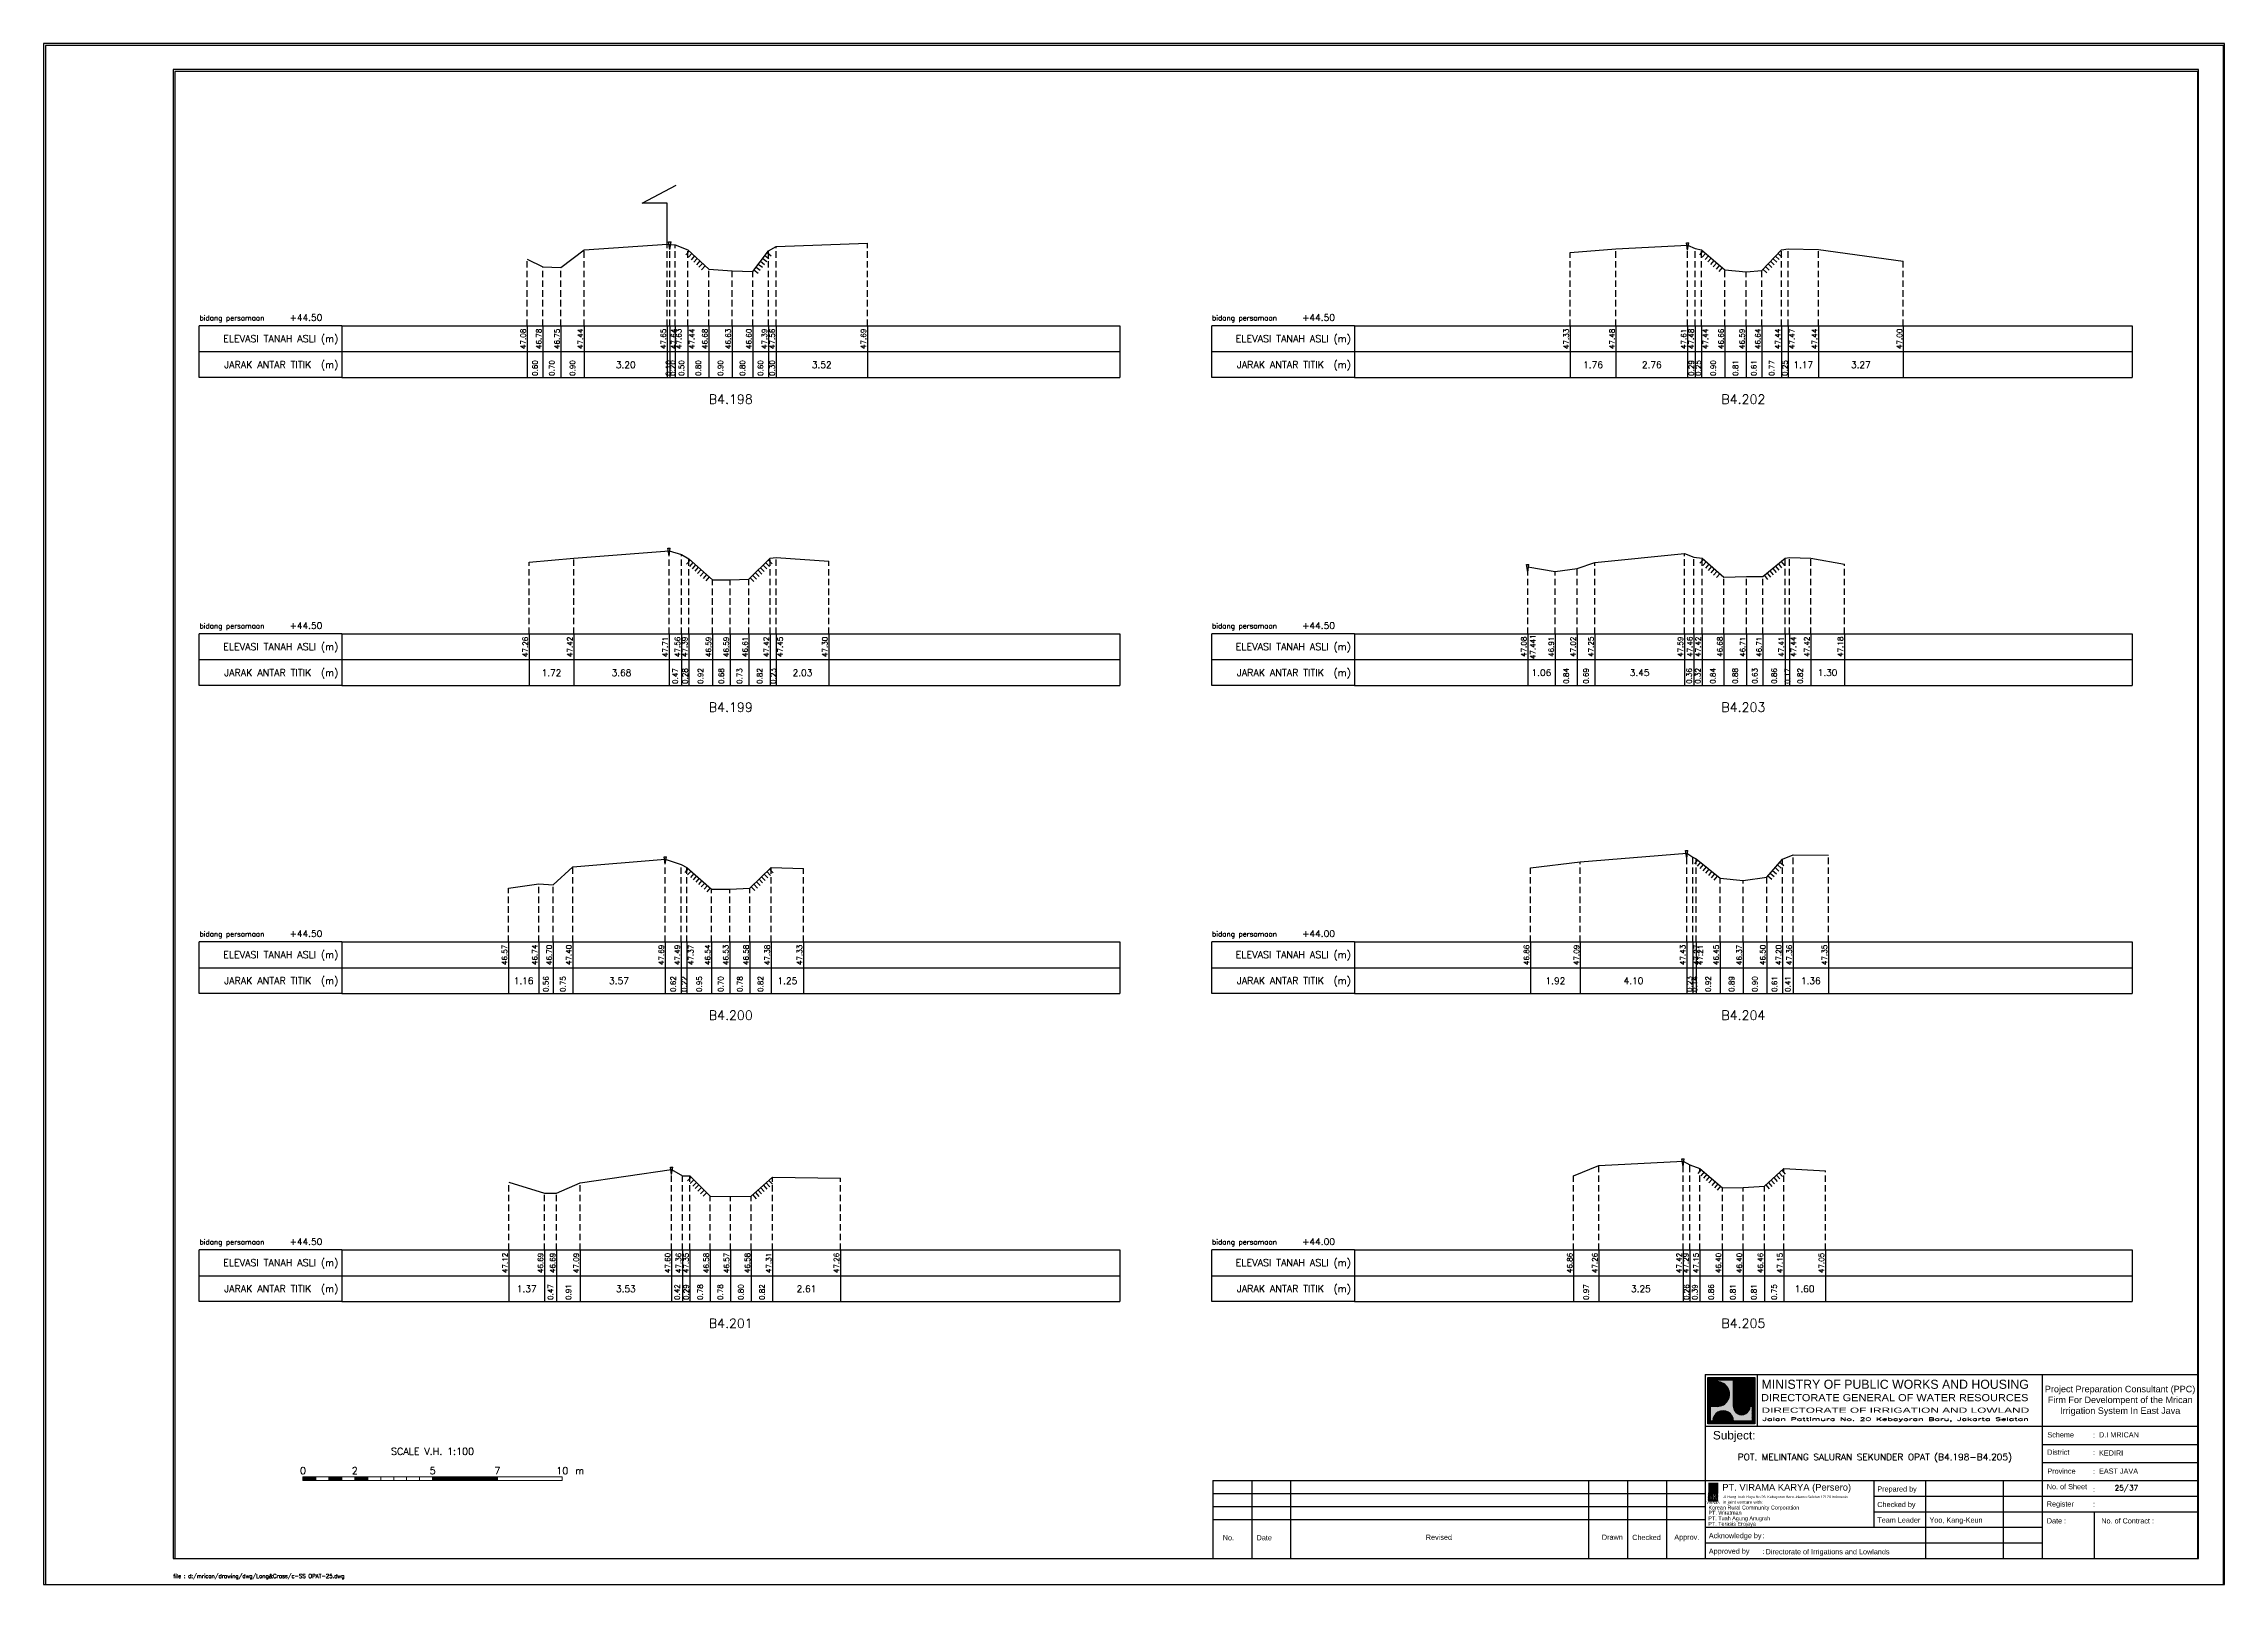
# Model space of a CAD drawing. Header units: inches. Extents: x -11 to 3175, y -842 to -783.
# Drawn here: x 2059 to 2143.1, y -842 to -782.6 of the extents above; entities that cross this region are included whole.
import ezdxf
from ezdxf.enums import TextEntityAlignment as Align

# ---------------------------------------------------------------- set-up
doc = ezdxf.new("R2010")
doc.units = ezdxf.units.IN
doc.header["$MEASUREMENT"] = 0
doc.linetypes.add('DASHED2', pattern=[0.375, 0.25, -0.125])
doc.layers.add('KOP', color=7, linetype='Continuous')
doc.layers.add('pelengkap', color=7, linetype='Continuous')
doc.styles.add('ARIAL', font='arial.ttf')
doc.styles.add('battang01', font='arial.ttf')
doc.styles.add('L100', font='simplex.shx', dxfattribs={"height": 0.254})
doc.styles.add('L140', font='simplex.shx', dxfattribs={"height": 0.356})
doc.styles.add('L60', font='simplex.shx', dxfattribs={"height": 0.152})
doc.styles.add('L80', font='simplex.shx', dxfattribs={"height": 0.203})
doc.styles.add('ROMANS-N', font='ROMANS.SHX', dxfattribs={"width": 0.8})
doc.styles.add('SONDU', font='arial.ttf')
doc.styles.get("Standard").update_dxf_attribs({"font": 'simplex.shx'})
doc.styles.add('STYLE1', font='arial.ttf', dxfattribs={"height": 0.2})
pattern_1 = [(45, (0, 0), (-0.08838834764831843, 0.08838834764831845), [])]

# ---------------------------------------------------------------- blocks, each defined once
blk = doc.blocks.new('kop')
at = {"layer": 'KOP'}
h = blk.add_hatch(color=3, dxfattribs=at)
h.paths.add_polyline_path([(609.8653532927285, 69.7965174242664), (591.8076082223538, 69.7965174242664), (591.8076082223538, 51.90947071793616), (609.8653532927285, 51.90947071793616)])
h.paths.add_polyline_path([(592.1020534932645, 52.24844148547069), (592.1020534932645, 69.50460869670152), (609.5341911203627, 69.50460869670152), (609.5341911203627, 52.24844148547069)], flags=16)
edge = h.paths.add_edge_path(flags=0)
edge.add_line((608.873529834174, 52.90910277674104), (601.6712012034158, 52.90910277674104))
edge.add_ellipse((597.6820295724688, 52.91975268540099), major_axis=(2.820780363398898, 2.820780363398898), ratio=0.9999999999999934, start_angle=314.8470375744171, end_angle=495.1529624255826)
edge.add_line((593.6928579415221, 52.90910277674104), (592.7627147794652, 52.90910277674104))
edge.add_line((592.7627147794651, 52.90910277674104), (592.7627147794651, 58.62619728620361))
edge.add_line((592.7627147794651, 58.62619728620368), (595.428986556629, 58.62619728620368))
edge.add_ellipse((595.4289865566291, 63.36824099147847), major_axis=(-3.353131261170752, 3.353131261170752), ratio=0.9999999999999983, start_angle=134.9999999999999, end_angle=314.9999999999999)
edge.add_line((595.4289865566291, 68.11028469675327), (595.4289865566291, 68.84394741944757))
edge.add_line((595.4289865566291, 68.84394741944752), (601.6547436091821, 68.84394741944752))
edge.add_line((601.6547436091821, 68.84394741944752), (601.6547436091821, 58.59413430307072))
edge.add_ellipse((604.8563547331537, 58.62619728605213), major_axis=(2.263994459030571, 2.263994459030571), ratio=0.9999999999991376, start_angle=135.5737774266452, end_angle=315.0000000026869)
edge.add_line((608.0581264027169, 58.62619728620368), (608.873529834174, 58.62619728620368))
edge.add_line((608.873529834174, 58.62619728620368), (608.873529834174, 52.9091027767411))
h = blk.add_hatch(dxfattribs=at)
h.set_pattern_fill('ANSI31', color=21)
h.set_pattern_definition(pattern_1)
h.paths.add_polyline_path([(609.5341911203627, 69.50460869670152), (592.1020534932645, 69.50460869670152), (592.1020534932645, 52.24844148547069), (609.5341911203627, 52.24844148547069)])
edge = h.paths.add_edge_path(flags=16)
edge.add_line((608.0581264038578, 58.62619728331649), (608.873529834174, 58.62619728331649))
edge.add_line((608.873529834174, 58.62619728331649), (608.873529834174, 52.90910277674104))
edge.add_line((608.873529834174, 52.90910277674104), (601.6712012043477, 52.90910277674104))
edge.add_ellipse((597.6820295732255, 52.91975268530538), major_axis=(-2.820780363950464, 2.820780363950464), ratio=0.9999999999999999, start_angle=224.8470375717975, end_angle=405.1529624282025)
edge.add_line((593.6928579421033, 52.90910277674104), (592.7627147794651, 52.90910277674104))
edge.add_line((592.7627147794651, 52.90910277674104), (592.7627147794651, 58.62619728331649))
edge.add_line((592.7627147794651, 58.62619728331649), (595.4289865705781, 58.62619728331649))
edge.add_ellipse((595.4289865571182, 63.3682409894528), major_axis=(-3.353131262124677, 3.353131262124677), ratio=0.9999999999999912, start_angle=134.9999999999997, end_angle=314.9999999999998)
edge.add_line((595.4289865571182, 68.11028469676671), (595.4289865571182, 68.84394741944752))
edge.add_line((595.4289865571182, 68.84394741944752), (601.6547436095548, 68.84394741944752))
edge.add_line((601.6547436095548, 68.84394741944752), (601.6547436095548, 58.5941344047481))
edge.add_ellipse((604.8563547345466, 58.62619728331649), major_axis=(-2.263994459341034, 2.263994459341035), ratio=0.999999999999965, start_angle=45.57377555810933, end_angle=225.000000000001)
h = blk.add_hatch(color=3, dxfattribs=at)
edge = h.paths.add_edge_path()
edge.add_line((601.6547436091821, 68.84394741944752), (595.4289865566291, 68.84394741944752))
edge.add_line((595.4289865566291, 68.84394741944752), (595.4289865566291, 68.11028469675321))
edge.add_ellipse((595.4289865566291, 63.36824099147847), major_axis=(-3.353131261170759, 3.353131261170758), ratio=0.9999999999999979, start_angle=134.9999999999999, end_angle=314.99999999999994, ccw=False)
edge.add_line((595.4289865566291, 58.62619728620368), (592.7627147794652, 58.62619728620368))
edge.add_line((592.7627147794651, 58.62619728620368), (592.7627147794651, 52.9091027767411))
edge.add_line((592.7627147794651, 52.90910277674104), (593.692857941522, 52.90910277674104))
edge.add_ellipse((597.6820295724688, 52.91975268540099), major_axis=(-2.820780363398898, 2.820780363398898), ratio=0.9999999999999934, start_angle=-135.1529624255826, end_angle=45.15296242558293, ccw=False)
edge.add_line((601.6712012034156, 52.90910277674104), (608.8735298341738, 52.90910277674104))
edge.add_line((608.873529834174, 52.90910277674104), (608.873529834174, 58.62619728620361))
edge.add_line((608.873529834174, 58.62619728620368), (608.0581264027169, 58.62619728620368))
edge.add_ellipse((604.856354733136, 58.62619728987087), major_axis=(2.263994459042317, 2.263994459042318), ratio=0.9999999999997576, start_angle=134.426222510409, end_angle=314.999999934367, ccw=False)
edge.add_line((601.6547436091821, 58.65826027636805), (601.6547436091821, 68.8439474194476))
h = blk.add_hatch(dxfattribs=at)
h.set_pattern_fill('ANSI31', color=41)
h.set_pattern_definition(pattern_1)
h.paths.add_polyline_path([(595.5939701222399, 25.44229578518152), (591.9923714647559, 25.44229578518152), (591.9923714647559, 22.12011222587194), (595.5939701222399, 22.12011222587194)])
h.paths.add_polyline_path([(594.8290399212113, 23.80107538915849), (595.486404190889, 22.50553331270966), (594.9518442189607, 22.50553331270966), (594.3704352444638, 23.59173922572727), (594.3704352444638, 22.50553331270966), (593.8526512319377, 22.50553331270966), (593.8526512319377, 24.7253559070662), (593.2416323709347, 22.50553331270966), (592.8436656118323, 22.50553331270966), (592.1206616099082, 25.0450254569166), (592.6728596590955, 25.0450254569166), (593.0257276515837, 23.53939475651638), (593.4088768836065, 25.0450254569166), (594.3704352444638, 25.0450254569166), (594.3704352444638, 23.99209855350495), (594.8904903176194, 25.0450254569166), (595.4627761213299, 25.0450254569166)], flags=16)
at = {"color": 2}
blk.add_lwpolyline([(-49.29008735655361, -9.987386569675465), (790.6905617838997, -9.987386569675465), (790.6905617838997, 583.2926438577114), (-49.29008735655361, 583.2926438577114)], close=True, dxfattribs=at)
at = {"color": 6}
blk.add_lwpolyline([(0.6493091440684111, 0.0004927304488262507), (780.7026824837753, 0.0004927304488262507), (780.7026824837753, 573.3047645575871), (0.6493091440684111, 573.3047645575871)], close=True, dxfattribs=at)
at = {"layer": 'KOP', "color": 5}
for p, q in [((590.8030303217506, 70.96299432783698), (590.8030303217506, 29.98464833497903)), ((590.8030303217506, 70.96299432783698), (780.7026824837753, 70.96299432783698)), ((400.9033781597261, 29.98464833497903), (400.9033781597261, 0.0004927304488262507)), ((400.9033781597261, 29.98464833497903), (590.8030303217506, 29.98464833497903)), ((590.8030303217506, 29.98464833497903), (590.8030303217506, 0.0004927304488262507))]:
    blk.add_line(p, q, dxfattribs=at)
at = {"layer": 'KOP', "color": 3}
for p, q in [((591.8076082223538, 69.7965174242664), (609.8653532927285, 69.7965174242664)), ((591.8076082223538, 51.90947071793616), (591.8076082223538, 69.7965174242664)), ((592.1020534932645, 69.50460869670152), (609.5341911203627, 69.50460869670152)), ((592.1020534932645, 52.24844148547069), (592.1020534932645, 69.50460869670152)), ((595.4289865571182, 68.84394741502373), (595.4289865571182, 68.1102846954029)), ((595.4289865566291, 68.84394741944752), (601.6547436091821, 68.84394741944752)), ((601.6547436095548, 58.59413430414176), (601.6547436095548, 68.84394741502373)), ((609.5341911203627, 69.50460869670152), (609.5341911203627, 52.24844148547069)), ((609.8653532927285, 69.7965174242664), (609.8653532927285, 51.90947071793616)), ((609.8653532927285, 51.90947071793616), (591.8076082223538, 51.90947071793616)), ((609.5341911203627, 52.24844148547069), (592.1020534932645, 52.24844148547069)), ((592.7627147794651, 52.90910277674104), (592.7627147794651, 58.62619728620368)), ((595.4289865571182, 58.62619728331649), (592.7627147799426, 58.62619728331649)), ((593.6928579415221, 52.90910277674104), (592.7627147794651, 52.90910277674104)), ((608.873529834174, 52.90910277674104), (601.6712012034156, 52.90910277674104)), ((608.8735298352565, 58.62619728331649), (608.0581264038578, 58.62619728331649)), ((608.873529834174, 58.62619728620368), (608.873529834174, 52.90910277674104)), ((720.7343712747147, 43.97725428375983), (780.7026824837753, 43.97725428375983)), ((720.7343712747147, 36.98095130936949), (780.7026824837753, 36.98095130936949)), ((415.895455961991, 29.98464833497903), (415.895455961991, 0.0004927304488262507)), ((430.8875337642562, 29.98464833497903), (430.8875337642562, 0.0004927304488262507)), ((545.8267969149554, 29.98464833497903), (545.8267969149554, 0.0004927304488262507)), ((560.8188747172203, 29.98464833497903), (560.8188747172203, 0.0004927304488262507)), ((575.8109525194855, 29.98464833497903), (575.8109525194855, 0.0004927304488262507)), ((655.7687007982327, 29.98464833497903), (655.7687007982327, 11.99415497226093)), ((675.7581378679197, 29.98464833497903), (675.7581378679197, 0.0004927304488262507)), ((705.7422934724498, 29.98464833497903), (705.7422934724498, 0.0004927304488262507)), ((400.9033781597261, 24.98728906755738), (590.8030303217506, 24.98728906755738)), ((400.9033781597261, 19.98992980013563), (590.8030303217506, 19.98992980013563)), ((655.7687007982327, 23.98781721407303), (720.7343712747147, 23.98781721407303)), ((655.7687007982327, 17.99098609316704), (720.7343712747147, 17.99098609316704)), ((720.7343712747147, 23.98781721407303), (780.7026824837753, 23.98781721407303)), ((720.7343712747147, 17.99098609316704), (780.7026824837753, 17.99098609316704)), ((740.7238083444017, 17.99098609316704), (740.7238083444017, 0.0004927304488262507)), ((400.9033781597261, 14.99257053271398), (590.8030303217506, 14.99257053271398)), ((590.8030303217506, 5.997323851354935), (720.7343712747147, 5.997323851354935))]:
    blk.add_line(p, q, dxfattribs=at)
at = {"layer": 'KOP', "color": 4}
for p, q in [((610.7924673914374, 70.96299432783698), (610.7924673914374, 50.97355725815018)), ((720.7343712747147, 70.96299432783698), (720.7343712747147, 0.0004927304488262507)), ((590.8030303217506, 50.97355725815018), (720.7343712747147, 50.97355725815018)), ((720.7343712747147, 50.97355725815018), (780.7026824837753, 50.97355725815018)), ((590.8030303217506, 29.98464833497903), (720.7343712747147, 29.98464833497903)), ((720.7343712747147, 29.98464833497903), (780.7026824837753, 29.98464833497903)), ((590.8030303217506, 11.99415497226093), (720.7343712747147, 11.99415497226093))]:
    blk.add_line(p, q, dxfattribs=at)
at = {"layer": 'KOP', "color": 41}
blk.add_line((595.5939701222399, 22.12011222587194), (591.9923714647559, 22.12011222587194), dxfattribs=at)
for points in [[(591.9923714647559, 25.44229578518152), (595.5939701222399, 25.44229578518152)], [(592.2042302093139, 25.44229578518152), (592.4160889538717, 25.44229578518152)], [(592.6279476984296, 25.44229578518152), (592.8398064429874, 25.44229578518152)], [(593.0516651875452, 25.44229578518152), (593.2635239321031, 25.44229578518152)], [(593.475382676661, 25.44229578518152), (593.6872414212188, 25.44229578518152)], [(593.8991001657766, 25.44229578518152), (594.1109589103345, 25.44229578518152)], [(594.3228176548924, 25.44229578518152), (594.5346763994503, 25.44229578518152)], [(594.7465351440081, 25.44229578518152), (594.958393888566, 25.44229578518152)], [(595.1702526331238, 25.44229578518152), (595.3821113776818, 25.44229578518152)], [(592.1206616099082, 25.0450254569166), (592.6728596590955, 25.0450254569166)], [(592.1206616099082, 25.0450254569166), (592.8436656118323, 22.50553331270964)], [(592.6728596590955, 25.04502545691657), (593.0257276515837, 23.53939475651638), (593.4088768836065, 25.04502545691663)], [(592.8436656118323, 22.50553331270966), (593.2416323709347, 22.50553331270966)], [(593.2416323709347, 22.50553331270964), (593.8526512319377, 24.7253559070662)], [(593.4088768836065, 25.0450254569166), (594.3704352444638, 25.0450254569166)], [(593.8526512319377, 22.50553331270966), (593.8526512319377, 24.7253559070662)], [(593.8526512319377, 22.50553331270966), (594.3704352444638, 22.50553331270966)], [(594.3704352444638, 25.0450254569166), (594.3704352444638, 23.99209855350495)], [(594.3704352444638, 23.99209855350495), (594.8904903176194, 25.04502545691664)], [(594.9518442189607, 22.50553331270961), (594.3704352444638, 23.59173922572727)], [(594.3704352444638, 23.59173922572727), (594.3704352444638, 22.50553331270966)], [(594.8290399212113, 23.80107538915849), (595.4627761213299, 25.04502545691658)], [(594.8290399212113, 23.80107538915849), (595.486404190889, 22.50553331270966)], [(594.8904903176194, 25.0450254569166), (595.4627761213299, 25.0450254569166)], [(594.9518442189607, 22.50553331270966), (595.486404190889, 22.50553331270966)]]:
    blk.add_lwpolyline(points, dxfattribs=at)
at = {"layer": 'KOP', "color": 42}
for points in [[(592.1962927759001, 29.11418325926331), (592.1962927759001, 25.44229578518152)], [(592.5354066955362, 29.11418325926331), (592.5354066955362, 25.44229578518152)], [(592.9591241846518, 29.11418325926331), (592.9591241846518, 25.44229578518152)], [(593.3828416737675, 29.11418325926331), (593.3828416737675, 25.44229578518152)], [(593.8065591628832, 29.11418325926331), (593.8065591628832, 25.44229578518152)], [(594.2302766519989, 29.11418325926331), (594.2302766519989, 25.44229578518152)], [(594.6539941411147, 29.11418325926331), (594.6539941411147, 25.44229578518152)], [(595.0777116302304, 29.11418325926331), (595.0777116302304, 25.44229578518152)], [(595.5014291193462, 29.11418325926331), (595.5014291193462, 25.44229578518152)]]:
    blk.add_lwpolyline(points, dxfattribs=at)
at = {"layer": 'KOP', "color": 3}
for centre, major_axis, ratio, start_param, end_param in [((595.4289865571182, 63.3682409894528), (-3.353131262124677, 3.353131262124677), 0.9999999999999912, 2.35619449019234, 5.497787143782134), ((597.6820295732255, 52.91975268530538), (-2.820780363950464, 2.820780363950464), 0.9999999999999998, 3.924321118983262, 7.071253168581014), ((604.8563547345466, 58.62619728331649), (-2.263994459341034, 2.263994459341035), 0.9999999999999651, 0.7853981633974656, 3.926990816987259)]:
    blk.add_ellipse(centre, major_axis=major_axis, ratio=ratio, start_param=start_param, end_param=end_param, dxfattribs=at)
at = {"layer": 'KOP', "color": 5, "style": 'SONDU'}
for s, height, width, p, p2 in [('MINISTRY OF PUBLIC WORKS AND HOUSING', 3.49815148719519, 0.9710490151369037, (612.4932982688147, 65.39724920043633), (715.583635835389, 65.39724920043633)), ('DIRECTORATE GENERAL OF WATER RESOURCES', 2.748547597081934, 1.100714376561997, (612.3259886324004, 60.61804978528377), (715.4154333181652, 60.61804978528377)), ('DIRECTORATE OF IRRIGATION AND LOWLAND', 1.99894370696868, 1.63875262601232, (612.5247331509995, 56.15346481889102), (715.7518429621628, 56.15346481889102))]:
    blk.add_text(s, height=height, dxfattribs=dict(at, width=width)).set_placement(p, p2, align=Align.FIT)
at = {"layer": 'KOP', "color": 3, "style": 'ROMANS-N', "width": 1.832260783358812}
blk.add_text('Jalan Pattimura No. 20 Kebayoran Baru, Jakarta Selatan', height=1.249339816855425, dxfattribs=at).set_placement((612.7914110984061, 53.0739527913797), (715.583635835389, 53.0739527913797), align=Align.FIT)
at = {"layer": 'KOP', "color": 5, "style": 'ARIAL'}
blk.add_text('Subject:', height=3.252150442789123, dxfattribs=at).set_placement((593.7538629287924, 45.86653647040268))
at = {"layer": 'KOP', "color": 3}
for s, height, style, p in [('Scheme', 1.99894370696868, 'battang01', (722.7467307064071, 46.65722556886666)), ('District', 1.99894370696868, 'battang01', (722.6754973804648, 39.96707763894264)), (':', 1.99894370696868, 'battang01', (740.368327375754, 46.56012324452533)), ('D.I MRICAN', 1.99894370696868, 'battang01', (742.6585068305885, 46.65722556886666)), ('Province', 1.99894370696868, 'battang01', (722.7467307064071, 32.66461962008597)), (':', 1.99894370696868, 'battang01', (740.368327375754, 32.56751729574452)), (':', 1.99894370696868, 'battang01', (740.382074427338, 39.86997531646293)), ('KEDIRI', 1.99894370696868, 'battang01', (742.6585068305885, 39.66092259447632)), ('EAST JAVA', 1.99894370696868, 'battang01', (742.6585068305885, 32.66461962008597)), ('Prepared by', 1.99894370696868, 'battang01', (657.1430811109453, 25.78808395849862)), ('No. of Sheet ', 1.99894370696868, 'battang01', (722.520620818671, 26.67669459981798)), (':', 1.99894370696868, 'battang01', (740.3764858407951, 25.61838168175072)), ('in joint venture with:', 1.249339816855425, 'SONDU', (597.5578460284455, 21.07202452231022)), ('Checked by', 1.99894370696868, 'battang01', (657.1430811109453, 19.79125283759251)), ('Register', 1.99894370696868, 'battang01', (722.520620818671, 20.01807698302375)), (':', 1.99894370696868, 'battang01', (740.3598310849088, 19.92097465868241)), ('No.', 2, 'STYLE1', (404.7326663119579, 6.989602865739329)), ('Date', 2, 'STYLE1', (417.7761580577991, 6.989602865739329)), ('Revised', 2, 'STYLE1', (483.0371936477145, 7.169341252978228)), ('Drawn', 2, 'STYLE1', (550.9231662973559, 7.182965166626985)), ('Checked', 2, 'STYLE1', (562.6224972631348, 7.108401592637279)), ('Approv.', 2, 'STYLE1', (578.86250988613, 7.205550314016108)), ('Acknowledge by', 1.99894370696868, 'battang01', (592.1774106344633, 7.797590595780406)), (':', 1.99894370696868, 'battang01', (612.7647815001492, 7.813086169812294)), ('Team Leader', 1.99894370696868, 'battang01', (657.1430811109453, 13.79442171668651)), ('Yoo, Kang-Keun', 1.99894370696868, 'battang01', (677.261691985017, 13.79442171668651)), ('Date :', 1.99894370696868, 'battang01', (722.520620818671, 13.48542904786333)), ('No. of Contract :', 1.99894370696868, 'battang01', (743.5203251274443, 13.48542904786333)), ('Approved by', 1.99894370696868, 'battang01', (592.1774106344633, 1.800759474874411)), (':', 1.99894370696868, 'battang01', (612.8062382028575, 1.771932832116903)), ('Directorate of Irrigations and Lowlands', 1.99894370696868, 'battang01', (614.0846811434608, 1.594699671224788))]:
    blk.add_text(s, height=height, dxfattribs=dict(at, style=style)).set_placement(p)
at = {"layer": 'KOP', "color": 6, "style": 'SONDU'}
blk.add_text('PT. VIRAMA KARYA (Persero)', height=2.580944750812598, dxfattribs=at).set_placement((597.3630730504415, 26.14584984606049))
at = {"layer": 'KOP', "color": 42, "style": 'SONDU'}
blk.add_text('VIRAMA', height=0.9417941134961573, dxfattribs=at).set_placement((591.2959839900191, 21.03873930941651))
at = {"layer": 'KOP', "color": 4, "style": 'SONDU'}
for s, p in [('Korean Rural Community Corporation', (592.0172325651579, 18.85809622764893)), ('PT. Wiratman', (592.0172325651579, 16.86431729777243)), ('PT. Terasis Erojaya', (591.9444979581187, 12.58833032325808)), ('PT. Tuah Agung Anugrah', (591.9984246368545, 14.73155498450907))]:
    blk.add_text(s, height=1.49920778022651, dxfattribs=at).set_placement(p)
at = {"layer": 'KOP', "color": 3, "insert": (719.8583502723425, 60.76950394133539), "char_height": 2.49867963371085, "width": 61.43936713392102, "attachment_point": 4, "style": 'SONDU'}
blk.add_mtext('\\pi1.9124;Project Preparation Consultant (PPC)\\P\\pi3.0493;Firm For Develompent of the Mrican \\P\\pi7.7731;Irrigation System In East Java', dxfattribs=at)
at = {"layer": 'KOP', "color": 2, "insert": (597.5716775050441, 24.25098294227902), "char_height": 0.9994718534843399, "width": 48.71807324837515, "attachment_point": 1, "style": 'SONDU'}
blk.add_mtext('Jl. Hang Tuah Raya No.26, Kebayoran Baru Jakarta Selatan 12120 Indonesia', dxfattribs=at)
blk = doc.blocks.new('*X6')
at = {"color": 0}
for p, q in [((20000, 6250), (25000, 6250)), ((20000, 6200), (25000, 6200)), ((20000, 6150), (25000, 6150)), ((20000, 6100), (25000, 6100)), ((20000, 6050), (25000, 6050))]:
    blk.add_line(p, q, dxfattribs=at)
blk = doc.blocks.new('*X5')
at = {"color": 0}
for p, q in [((14000, 6250), (15000, 6250)), ((14000, 6200), (15000, 6200)), ((14000, 6150), (15000, 6150)), ((14000, 6100), (15000, 6100)), ((14000, 6050), (15000, 6050))]:
    blk.add_line(p, q, dxfattribs=at)
blk = doc.blocks.new('*X3')
at = {"color": 0}
for p, q in [((10000, 6250), (11000, 6250)), ((10000, 6200), (11000, 6200)), ((10000, 6150), (11000, 6150)), ((10000, 6100), (11000, 6100)), ((10000, 6050), (11000, 6050))]:
    blk.add_line(p, q, dxfattribs=at)
blk = doc.blocks.new('*X4')
at = {"color": 0}
for p, q in [((12000, 6250), (13000, 6250)), ((12000, 6200), (13000, 6200)), ((12000, 6150), (13000, 6150)), ((12000, 6100), (13000, 6100)), ((12000, 6050), (13000, 6050))]:
    blk.add_line(p, q, dxfattribs=at)
blk = doc.blocks.new('c100')
at = {"color": 2}
blk.add_lwpolyline([(-5, -1), (79.10000000000002, -1), (79.10000000000002, 58.4), (-5, 58.4)], close=True, dxfattribs=at)
at = {"color": 6}
blk.add_lwpolyline([(0, 0), (78.10000000000002, 0), (78.10000000000002, 57.4), (3.516176065587739e-15, 57.4)], close=True, dxfattribs=at)
at = {"color": 3, "lineweight": 0}
for points in [[(5, 3), (5.5, 3), (5.5, 3.15), (5, 3.15)], [(5.5, 3), (6, 3), (6, 3.15), (5.5, 3.15)], [(6, 3), (6.5, 3), (6.5, 3.15), (6, 3.15)], [(6.5, 3), (7, 3), (7, 3.15), (6.5, 3.15)], [(7, 3), (7.5, 3), (7.5, 3.15), (7, 3.15)], [(7.5, 3), (8, 3), (8, 3.15), (7.5, 3.15)], [(8, 3), (8.5, 3), (8.5, 3.15), (8, 3.15)], [(8.5, 3), (9, 3), (9, 3.15), (8.5, 3.15)], [(9, 3), (9.5, 3), (9.5, 3.15), (9, 3.15)], [(9.5, 3), (10, 3), (10, 3.15), (9.5, 3.15)], [(10, 3), (12.5, 3), (12.5, 3.15), (10, 3.15)], [(12.5, 3), (15, 3), (15, 3.15), (12.5, 3.15)]]:
    blk.add_lwpolyline(points, close=True, dxfattribs=at)
at = {"color": 1, "lineweight": 0, "xscale": 0.0005, "yscale": 0.0005, "zscale": 0.0005}
for name in ['*X3', '*X4', '*X5', '*X6']:
    blk.add_blockref(name, (0, 0), dxfattribs=at)
at = {"color": 3}
for s, p in [('SCALE V.H. 1:100', (10, 4)), ('0', (5, 3.25)), ('2', (7, 3.25)), ('5', (10, 3.25)), ('7', (12.5, 3.25)), ('10', (15, 3.25))]:
    blk.add_text(s, height=0.27, dxfattribs=at).set_placement(p, align=Align.CENTER)
blk.add_text('m', height=0.27, dxfattribs=at).set_placement((15.5, 3.25))
blk = doc.blocks.new('das2')
at = {"color": 5, "linetype": 'Continuous'}
for q in [(0, 1), (17.75, 0.9999999999999973)]:
    blk.add_line((2.75, 1), q, dxfattribs=at)
at = {"color": 3, "linetype": 'Continuous'}
for p, q in [((2.75, 1), (2.75, 0)), ((17.75, 0.9999999999999973), (17.75, -2.664535259100376e-15)), ((0, 0.5000000000000004), (17.75, 0.4999999999999973)), ((2.75, 0), (0, 0)), ((2.75, 0), (17.75, -2.664535259100376e-15))]:
    blk.add_line(p, q, dxfattribs=at)
blk.add_lwpolyline([(0, 0), (0, 1)], dxfattribs=at)
blk.add_text('bidang persamaan', height=0.1, dxfattribs=at).set_placement((0.005000000000000004, 1.100000000000001))
at = {"color": 5, "linetype": 'Continuous'}
for s, p in [('ELEVASI TANAH ASLI (m)', (2.683279515513197, 0.6825000000000001)), ('JARAK ANTAR TITIK  (m)', (2.683279515513197, 0.1825000000000001))]:
    blk.add_text(s, height=0.135, dxfattribs=at).set_placement(p, align=Align.RIGHT)
blk = doc.blocks.new('rumahka')
at = {"color": 3, "linetype": 'Continuous'}
blk.add_lwpolyline([(0, 0), (0, 0.01576461611489322), (-0.009615698653525406, 0.01576461611489322), (0.003502072417772339, 0.02270718004444916)], dxfattribs=at)
blk = doc.blocks.new('gbrpatok')
at = {"color": 2, "linetype": 'Continuous'}
for p, q in [((-0.0004517254713327645, 0.0009574234873781506), (0.0004517254713327645, 0.0009574234873781506)), ((0, -0.001962284437723838), (-0.0004517254713327645, 0.0009574234873781506)), ((0, -0.001962284437723838), (0.0004517254713327645, 0.0009574234873781506))]:
    blk.add_line(p, q, dxfattribs=at)

msp = doc.modelspace()

# ---------------------------------------------------------------- linework, layer by layer
at = {"color": 2, "linetype": 'Continuous', "lineweight": -3}
for p, q in [((2079.849610900996, -790.5444571923774), (2083.049610900996, -790.3304571923774)), ((2083.049610900996, -790.3304571923774), (2083.149610900996, -790.3394571923774)), ((2083.149610900996, -790.3394571923774), (2083.349610900996, -790.3564571923774)), ((2083.349610900996, -790.3564571923774), (2083.849610900996, -790.5474571923774)), ((2086.949610900996, -790.5884571923774), (2087.249610900996, -790.4204571923774)), ((2087.249610900996, -790.4204571923774), (2090.766688161996, -790.2914571923774)), ((2117.87050361931, -790.6505759349036), (2119.63550086831, -790.5065759349036)), ((2119.63550086831, -790.5065759349036), (2122.39996826731, -790.3705759349036)), ((2122.39996826731, -790.3705759349036), (2122.68903573331, -790.5025759349036)), ((2122.68903573331, -790.5025759349036), (2122.93674103131, -790.5475759349035)), ((2126.02644865531, -790.5445759349036), (2126.27498568731, -790.5085759349035)), ((2126.27498568731, -790.5085759349035), (2127.44505657231, -790.5405759349036)), ((2077.649610900996, -790.9044571923774), (2078.249610900996, -791.2034571923774)), ((2078.249610900996, -791.2034571923774), (2078.949610900996, -791.2294571923774)), ((2078.949610900996, -791.2294571923774), (2079.849610900996, -790.5444571923774)), ((2083.849610900996, -790.5474571923774), (2084.649610900996, -791.2994571923774)), ((2084.649610900996, -791.2994571923774), (2085.549610900996, -791.3534571923774)), ((2085.549610900996, -791.3534571923774), (2086.349610900996, -791.3804571923774)), ((2086.349610900996, -791.3804571923774), (2086.949610900996, -790.5884571923774)), ((2122.93674103131, -790.5475759349035), (2123.84072709531, -791.3245759349036)), ((2123.84072709531, -791.3245759349036), (2124.65267353031, -791.3955759349036)), ((2124.65267353031, -791.3955759349036), (2125.25849463631, -791.3465759349036)), ((2125.25849463631, -791.3465759349036), (2126.02644865531, -790.5445759349036)), ((2127.44505657231, -790.5405759349036), (2130.71867664131, -790.9845759349035)), ((2079.446446891796, -802.4394409937291), (2083.122278498796, -802.1524409937291)), ((2083.122278498796, -802.1524409937291), (2083.595709591796, -802.2974409937292)), ((2083.595709591796, -802.2974409937292), (2083.876509232796, -802.4674409937292)), ((2118.825434279545, -802.6069203904574), (2122.273510244545, -802.2629203904573)), ((2122.273510244545, -802.2629203904573), (2122.637253576545, -802.3939203904573)), ((2077.726574837796, -802.5954409937292), (2079.446446891796, -802.4394409937291)), ((2083.876509232796, -802.4674409937292), (2084.797035197797, -803.2714409937291)), ((2086.202186613796, -803.2484409937291), (2087.023934044796, -802.4404409937291)), ((2087.023934044796, -802.4404409937291), (2087.251630263796, -802.4094409937292)), ((2087.251630263796, -802.4094409937292), (2089.281294166796, -802.5554409937291)), ((2116.231872635545, -802.7759203904574), (2117.291950463545, -802.9449203904574)), ((2117.291950463545, -802.9449203904574), (2118.135600031545, -802.8329203904574)), ((2118.135600031545, -802.8329203904574), (2118.825434279545, -802.6069203904574)), ((2122.637253576545, -802.3939203904573), (2122.954969689545, -802.4369203904573)), ((2122.954969689545, -802.4369203904573), (2123.794802557545, -803.1709203904574)), ((2123.794802557545, -803.1709203904574), (2124.675530907545, -803.1429203904573)), ((2124.675530907545, -803.1429203904573), (2125.304421340545, -803.1449203904574)), ((2125.304421340545, -803.1449203904574), (2126.163936117545, -802.4409203904573)), ((2126.163936117545, -802.4409203904573), (2126.332946835545, -802.4119203904573)), ((2126.332946835545, -802.4119203904573), (2127.148737385545, -802.4329203904573)), ((2127.148737385545, -802.4329203904573), (2128.444985465545, -802.6719203904573)), ((2084.797035197797, -803.2714409937291), (2085.476242389796, -803.2714409937291)), ((2085.476242389796, -803.2714409937291), (2086.202186613796, -803.2484409937291)), ((2079.403929315228, -814.3313534818056), (2082.974617344228, -814.0433534818056)), ((2082.974617344228, -814.0433534818056), (2083.590381098228, -814.2413534818056)), ((2118.26256540842, -814.1415553160301), (2122.36517750342, -813.8065553160301)), ((2122.36517750342, -813.8065553160301), (2122.59528400042, -813.9665553160302)), ((2122.59528400042, -813.9665553160302), (2122.73212436642, -814.0225553160301)), ((2122.73212436642, -814.0225553160301), (2123.65046385342, -814.7795553160302)), ((2125.44875789042, -814.7375553160301), (2126.06115504642, -814.0365553160301)), ((2126.06115504642, -814.0365553160301), (2126.469183473419, -813.8765553160301)), ((2126.469183473419, -813.8765553160301), (2127.830027455419, -813.8815553160301)), ((2078.649377813228, -815.0293534818056), (2079.403929315228, -814.3313534818056)), ((2083.590381098228, -814.2413534818056), (2083.810106422228, -814.3613534818056)), ((2083.810106422228, -814.3613534818056), (2084.760603906228, -815.1933534818056)), ((2086.238617957228, -815.1573534818056), (2087.059336428228, -814.3563534818056)), ((2087.059336428228, -814.3563534818056), (2088.305707289228, -814.4053534818056)), ((2116.341987485419, -814.3725553160301), (2118.26256540842, -814.1415553160301)), ((2123.65046385342, -814.7795553160302), (2124.54383419942, -814.8615553160301)), ((2124.54383419942, -814.8615553160301), (2125.44875789042, -814.7375553160301)), ((2076.929853908228, -815.1583534818056), (2078.092679819228, -814.9973534818056)), ((2078.092679819228, -814.9973534818056), (2078.649377813228, -815.0293534818056)), ((2084.760603906228, -815.1933534818056), (2085.462364316228, -815.2033534818056)), ((2085.462364316228, -815.2033534818056), (2086.238617957228, -815.1573534818056)), ((2118.004814145256, -826.2504715014004), (2118.973028047256, -825.8474715014004)), ((2118.973028047256, -825.8474715014004), (2122.223754889256, -825.6894715014004)), ((2122.223754889256, -825.6894715014004), (2122.487218359256, -825.8204715014003)), ((2122.487218359256, -825.8204715014003), (2122.875744153256, -825.9614715014004)), ((2076.944711879925, -826.4884979275844), (2078.315211399925, -826.9224979275843)), ((2078.782917555925, -826.9134979275844), (2079.692543435925, -826.5184979275843)), ((2079.692543435925, -826.5184979275843), (2083.218344479925, -826.0064979275844)), ((2083.218344479925, -826.0064979275844), (2083.637641510925, -826.2464979275844)), ((2083.637641510925, -826.2464979275844), (2083.923883280925, -826.2554979275844)), ((2083.923883280925, -826.2554979275844), (2084.706840700925, -827.0304979275844)), ((2086.292381076925, -827.0324979275844), (2087.113173101925, -826.2994979275844)), ((2087.113173101925, -826.2994979275844), (2089.725664741925, -826.3454979275843)), ((2122.875744153256, -825.9614715014004), (2123.739802381256, -826.7074715014004)), ((2124.546784161256, -826.7054715014003), (2125.359419412256, -826.6484715014003)), ((2125.359419412256, -826.6484715014003), (2126.111669754256, -825.9624715014004)), ((2126.111669754256, -825.9624715014004), (2127.711405114256, -826.0564715014003)), ((2078.315211399925, -826.9224979275843), (2078.782917555925, -826.9134979275844)), ((2084.706840700925, -827.0304979275844), (2085.488333466925, -827.0414979275844)), ((2085.488333466925, -827.0414979275844), (2086.292381076925, -827.0324979275844)), ((2123.739802381256, -826.7074715014004), (2124.546784161256, -826.7054715014003))]:
    msp.add_line(p, q, dxfattribs=at)
at = {"color": 1, "linetype": 'DASHED2', "lineweight": -3}
for p, q in [((2083.049610900996, -793.4824571923774), (2083.049610900996, -790.3304571923774)), ((2083.149610900996, -793.4824571923774), (2083.149610900996, -790.3394571923774)), ((2083.349610900996, -793.4824571923774), (2083.349610900996, -790.3564571923774)), ((2087.249610900996, -793.4824571923774), (2087.249610900996, -790.4204571923774)), ((2090.766688161996, -793.4824571923774), (2090.766688161996, -790.2914571923774)), ((2119.63550086831, -793.4825759349036), (2119.63550086831, -790.5065759349036)), ((2122.39996826731, -793.4825759349036), (2122.39996826731, -790.3705759349036)), ((2122.68903573331, -793.4825759349036), (2122.68903573331, -790.5025759349036)), ((2126.27498568731, -793.4825759349036), (2126.27498568731, -790.5085759349035)), ((2077.649610900996, -793.4824571923774), (2077.649610900996, -790.9044571923774)), ((2078.249610900996, -793.4824571923774), (2078.249610900996, -791.2034571923774)), ((2078.949610900996, -793.4824571923774), (2078.949610900996, -791.2294571923774)), ((2079.849610900996, -793.4824571923774), (2079.849610900996, -790.5444571923774)), ((2083.849610900996, -793.4824571923774), (2083.849610900996, -790.5474571923774)), ((2084.649610900996, -793.4824571923774), (2084.649610900996, -791.2994571923774)), ((2085.549610900996, -793.4824571923774), (2085.549610900996, -791.3534571923774)), ((2086.349610900996, -793.4824571923774), (2086.349610900996, -791.3804571923774)), ((2086.949610900996, -793.4824571923774), (2086.949610900996, -790.5884571923774)), ((2117.87050361931, -793.4825759349036), (2117.87050361931, -790.6505759349036)), ((2122.93674103131, -793.4825759349036), (2122.93674103131, -790.5475759349035)), ((2123.84072709531, -793.4825759349036), (2123.84072709531, -791.3245759349036)), ((2125.25849463631, -793.4825759349036), (2125.25849463631, -791.3465759349036)), ((2126.02644865531, -793.4825759349036), (2126.02644865531, -790.5445759349036)), ((2127.44505657231, -793.4825759349036), (2127.44505657231, -790.5405759349036)), ((2130.71867664131, -793.4825759349036), (2130.71867664131, -790.9845759349035)), ((2124.65267353031, -793.4825759349036), (2124.65267353031, -791.3955759349036)), ((2083.122278498796, -805.3574409937291), (2083.122278498796, -802.1524409937291)), ((2083.595709591796, -805.3574409937291), (2083.595709591796, -802.2974409937292)), ((2122.273510244545, -805.3539203904573), (2122.273510244545, -802.2629203904573)), ((2077.726574837796, -805.3574409937291), (2077.726574837796, -802.5954409937292)), ((2079.446446891796, -805.3574409937291), (2079.446446891796, -802.4394409937291)), ((2083.876509232796, -805.3574409937291), (2083.876509232796, -802.4674409937292)), ((2087.023934044796, -805.3574409937291), (2087.023934044796, -802.4404409937291)), ((2087.251630263796, -805.3574409937291), (2087.251630263796, -802.4094409937292)), ((2089.281294166796, -805.3574409937291), (2089.281294166796, -802.5554409937291)), ((2116.231872635545, -805.3539203904573), (2116.231872635545, -802.7759203904574)), ((2117.291950463545, -805.3539203904573), (2117.291950463545, -802.9449203904574)), ((2118.135600031545, -805.3539203904573), (2118.135600031545, -802.8329203904574)), ((2118.825434279545, -805.3539203904573), (2118.825434279545, -802.6069203904574)), ((2122.637253576545, -805.3539203904573), (2122.637253576545, -802.3939203904573)), ((2122.954969689545, -805.3539203904573), (2122.954969689545, -802.4369203904573)), ((2124.675530907545, -805.3539203904573), (2124.675530907545, -803.1429203904573)), ((2125.304421340545, -805.3539203904573), (2125.304421340545, -803.1449203904574)), ((2126.163936117545, -805.3539203904573), (2126.163936117545, -802.4409203904573)), ((2126.332946835545, -805.3539203904573), (2126.332946835545, -802.4119203904573)), ((2127.148737385545, -805.3539203904573), (2127.148737385545, -802.4329203904573)), ((2128.444985465545, -805.3539203904573), (2128.444985465545, -802.6719203904573)), ((2084.797035197797, -805.3574409937291), (2084.797035197797, -803.2714409937291)), ((2085.476242389796, -805.3574409937291), (2085.476242389796, -803.2714409937291)), ((2086.202186613796, -805.3574409937291), (2086.202186613796, -803.2484409937291)), ((2123.794802557545, -805.3539203904573), (2123.794802557545, -803.1709203904574)), ((2082.974617344228, -817.2323534818056), (2082.974617344228, -814.0433534818056)), ((2122.36517750342, -817.2325553160301), (2122.36517750342, -813.8065553160301)), ((2122.59528400042, -817.2325553160301), (2122.59528400042, -813.9665553160302)), ((2122.73212436642, -817.2325553160301), (2122.73212436642, -814.0225553160301)), ((2126.06115504642, -817.2325553160301), (2126.06115504642, -814.0365553160301)), ((2126.469183473419, -817.2325553160301), (2126.469183473419, -813.8765553160301)), ((2127.830027455419, -817.2325553160301), (2127.830027455419, -813.8815553160301)), ((2079.403929315228, -817.2323534818056), (2079.403929315228, -814.3313534818056)), ((2083.590381098228, -817.2323534818056), (2083.590381098228, -814.2413534818056)), ((2083.810106422228, -817.2323534818056), (2083.810106422228, -814.3613534818056)), ((2087.059336428228, -817.2323534818056), (2087.059336428228, -814.3563534818056)), ((2088.305707289228, -817.2323534818056), (2088.305707289228, -814.4053534818056)), ((2116.341987485419, -817.2325553160301), (2116.341987485419, -814.3725553160301)), ((2118.26256540842, -817.2325553160301), (2118.26256540842, -814.1415553160301)), ((2123.65046385342, -817.2325553160301), (2123.65046385342, -814.7795553160302)), ((2124.54383419942, -817.2325553160301), (2124.54383419942, -814.8615553160301)), ((2125.44875789042, -817.2325553160301), (2125.44875789042, -814.7375553160301)), ((2076.929853908228, -817.2323534818056), (2076.929853908228, -815.1583534818056)), ((2078.092679819228, -817.2323534818056), (2078.092679819228, -814.9973534818056)), ((2078.649377813228, -817.2323534818056), (2078.649377813228, -815.0293534818056)), ((2084.760603906228, -817.2323534818056), (2084.760603906228, -815.1933534818056)), ((2085.462364316228, -817.2323534818056), (2085.462364316228, -815.2033534818056)), ((2086.238617957228, -817.2323534818056), (2086.238617957228, -815.1573534818056)), ((2118.973028047256, -829.1074715014004), (2118.973028047256, -825.8474715014004)), ((2122.223754889256, -829.1074715014004), (2122.223754889256, -825.6894715014004)), ((2122.487218359256, -829.1074715014004), (2122.487218359256, -825.8204715014003)), ((2076.944711879925, -829.1074979275844), (2076.944711879925, -826.4884979275844)), ((2079.692543435925, -829.1074979275844), (2079.692543435925, -826.5184979275843)), ((2083.218344479925, -829.1074979275844), (2083.218344479925, -826.0064979275844)), ((2083.637641510925, -829.1074979275844), (2083.637641510925, -826.2464979275844)), ((2083.923883280925, -829.1074979275844), (2083.923883280925, -826.2554979275844)), ((2087.113173101925, -829.1074979275844), (2087.113173101925, -826.2994979275844)), ((2089.725664741925, -829.1074979275844), (2089.725664741925, -826.3454979275843)), ((2118.004814145256, -829.1074715014004), (2118.004814145256, -826.2504715014004)), ((2122.875744153256, -829.1074715014004), (2122.875744153256, -825.9614715014004)), ((2125.359419412256, -829.1074715014004), (2125.359419412256, -826.6484715014003)), ((2126.111669754256, -829.1074715014004), (2126.111669754256, -825.9624715014004)), ((2127.711405114256, -829.1074715014004), (2127.711405114256, -826.0564715014003)), ((2078.315211399925, -829.1074979275844), (2078.315211399925, -826.9224979275843)), ((2078.782917555925, -829.1074979275844), (2078.782917555925, -826.9134979275844)), ((2084.706840700925, -829.1074979275844), (2084.706840700925, -827.0304979275844)), ((2085.488333466925, -829.1074979275844), (2085.488333466925, -827.0414979275844)), ((2086.292381076925, -829.1074979275844), (2086.292381076925, -827.0324979275844)), ((2123.739802381256, -829.1074715014004), (2123.739802381256, -826.7074715014004)), ((2124.546784161256, -829.1074715014004), (2124.546784161256, -826.7054715014003))]:
    msp.add_line(p, q, dxfattribs=at)
at = {"color": 1, "linetype": 'Continuous', "lineweight": -3}
for p, q in [((2077.649610900996, -793.4824571923774), (2077.649610900996, -795.4824571923774)), ((2078.249610900996, -793.4824571923774), (2078.249610900996, -795.4824571923774)), ((2078.949610900996, -793.4824571923774), (2078.949610900996, -795.4824571923774)), ((2079.849610900996, -793.4824571923774), (2079.849610900996, -795.4824571923774)), ((2083.049610900996, -793.4824571923774), (2083.049610900996, -795.4824571923774)), ((2083.149610900996, -793.4824571923774), (2083.149610900996, -795.4824571923774)), ((2083.349610900996, -793.4824571923774), (2083.349610900996, -795.4824571923774)), ((2083.849610900996, -793.4824571923774), (2083.849610900996, -795.4824571923774)), ((2084.649610900996, -793.4824571923774), (2084.649610900996, -795.4824571923774)), ((2085.549610900996, -793.4824571923774), (2085.549610900996, -795.4824571923774)), ((2086.349610900996, -793.4824571923774), (2086.349610900996, -795.4824571923774)), ((2086.949610900996, -793.4824571923774), (2086.949610900996, -795.4824571923774)), ((2087.249610900996, -793.4824571923774), (2087.249610900996, -795.4824571923774)), ((2090.766688161996, -793.4824571923774), (2090.766688161996, -795.4824571923774)), ((2117.87050361931, -793.4825759349036), (2117.87050361931, -795.4825759349036)), ((2119.63550086831, -793.4825759349036), (2119.63550086831, -795.4825759349036)), ((2122.39996826731, -793.4825759349036), (2122.39996826731, -795.4825759349036)), ((2122.68903573331, -793.4825759349036), (2122.68903573331, -795.4825759349036)), ((2122.93674103131, -793.4825759349036), (2122.93674103131, -795.4825759349036)), ((2123.84072709531, -793.4825759349036), (2123.84072709531, -795.4825759349036)), ((2124.65267353031, -793.4825759349036), (2124.65267353031, -795.4825759349036)), ((2125.25849463631, -793.4825759349036), (2125.25849463631, -795.4825759349036)), ((2126.02644865531, -793.4825759349036), (2126.02644865531, -795.4825759349036)), ((2126.27498568731, -793.4825759349036), (2126.27498568731, -795.4825759349036)), ((2127.44505657231, -793.4825759349036), (2127.44505657231, -795.4825759349036)), ((2130.71867664131, -793.4825759349036), (2130.71867664131, -795.4825759349036)), ((2077.726574837796, -805.3574409937291), (2077.726574837796, -807.3574409937291)), ((2079.446446891796, -805.3574409937291), (2079.446446891796, -807.3574409937291)), ((2083.122278498796, -805.3574409937291), (2083.122278498796, -807.3574409937291)), ((2083.595709591796, -805.3574409937291), (2083.595709591796, -807.3574409937291)), ((2083.876509232796, -805.3574409937291), (2083.876509232796, -807.3574409937291)), ((2084.797035197797, -805.3574409937291), (2084.797035197797, -807.3574409937291)), ((2085.476242389796, -805.3574409937291), (2085.476242389796, -807.3574409937291)), ((2086.202186613796, -805.3574409937291), (2086.202186613796, -807.3574409937291)), ((2087.023934044796, -805.3574409937291), (2087.023934044796, -807.3574409937291)), ((2087.251630263796, -805.3574409937291), (2087.251630263796, -807.3574409937291)), ((2089.281294166796, -805.3574409937291), (2089.281294166796, -807.3574409937291)), ((2116.231872635545, -805.3539203904573), (2116.231872635545, -807.3539203904573)), ((2117.291950463545, -805.3539203904573), (2117.291950463545, -807.3539203904573)), ((2118.135600031545, -805.3539203904573), (2118.135600031545, -807.3539203904573)), ((2118.825434279545, -805.3539203904573), (2118.825434279545, -807.3539203904573)), ((2122.273510244545, -805.3539203904573), (2122.273510244545, -807.3539203904573)), ((2122.637253576545, -805.3539203904573), (2122.637253576545, -807.3539203904573)), ((2122.954969689545, -805.3539203904573), (2122.954969689545, -807.3539203904573)), ((2123.794802557545, -805.3539203904573), (2123.794802557545, -807.3539203904573)), ((2124.675530907545, -805.3539203904573), (2124.675530907545, -807.3539203904573)), ((2125.304421340545, -805.3539203904573), (2125.304421340545, -807.3539203904573)), ((2126.163936117545, -805.3539203904573), (2126.163936117545, -807.3539203904573)), ((2126.332946835545, -805.3539203904573), (2126.332946835545, -807.3539203904573)), ((2127.148737385545, -805.3539203904573), (2127.148737385545, -807.3539203904573)), ((2128.444985465545, -805.3539203904573), (2128.444985465545, -807.3539203904573)), ((2076.929853908228, -817.2323534818056), (2076.929853908228, -819.2323534818056)), ((2078.092679819228, -817.2323534818056), (2078.092679819228, -819.2323534818056)), ((2078.649377813228, -817.2323534818056), (2078.649377813228, -819.2323534818056)), ((2079.403929315228, -817.2323534818056), (2079.403929315228, -819.2323534818056)), ((2082.974617344228, -817.2323534818056), (2082.974617344228, -819.2323534818056)), ((2083.590381098228, -817.2323534818056), (2083.590381098228, -819.2323534818056)), ((2083.810106422228, -817.2323534818056), (2083.810106422228, -819.2323534818056)), ((2084.760603906228, -817.2323534818056), (2084.760603906228, -819.2323534818056)), ((2085.462364316228, -817.2323534818056), (2085.462364316228, -819.2323534818056)), ((2086.238617957228, -817.2323534818056), (2086.238617957228, -819.2323534818056)), ((2087.059336428228, -817.2323534818056), (2087.059336428228, -819.2323534818056)), ((2088.305707289228, -817.2323534818056), (2088.305707289228, -819.2323534818056)), ((2116.341987485419, -817.2325553160301), (2116.341987485419, -819.2325553160301)), ((2118.26256540842, -817.2325553160301), (2118.26256540842, -819.2325553160301)), ((2122.36517750342, -817.2325553160301), (2122.36517750342, -819.2325553160301)), ((2122.59528400042, -817.2325553160301), (2122.59528400042, -819.2325553160301)), ((2122.73212436642, -817.2325553160301), (2122.73212436642, -819.2325553160301)), ((2123.65046385342, -817.2325553160301), (2123.65046385342, -819.2325553160301)), ((2124.54383419942, -817.2325553160301), (2124.54383419942, -819.2325553160301)), ((2125.44875789042, -817.2325553160301), (2125.44875789042, -819.2325553160301)), ((2126.06115504642, -817.2325553160301), (2126.06115504642, -819.2325553160301)), ((2126.469183473419, -817.2325553160301), (2126.469183473419, -819.2325553160301)), ((2127.830027455419, -817.2325553160301), (2127.830027455419, -819.2325553160301)), ((2076.944711879925, -829.1074979275844), (2076.944711879925, -831.1074979275844)), ((2078.315211399925, -829.1074979275844), (2078.315211399925, -831.1074979275844)), ((2078.782917555925, -829.1074979275844), (2078.782917555925, -831.1074979275844)), ((2079.692543435925, -829.1074979275844), (2079.692543435925, -831.1074979275844)), ((2083.218344479925, -829.1074979275844), (2083.218344479925, -831.1074979275844)), ((2083.637641510925, -829.1074979275844), (2083.637641510925, -831.1074979275844)), ((2083.923883280925, -829.1074979275844), (2083.923883280925, -831.1074979275844)), ((2084.706840700925, -829.1074979275844), (2084.706840700925, -831.1074979275844)), ((2085.488333466925, -829.1074979275844), (2085.488333466925, -831.1074979275844)), ((2086.292381076925, -829.1074979275844), (2086.292381076925, -831.1074979275844)), ((2087.113173101925, -829.1074979275844), (2087.113173101925, -831.1074979275844)), ((2089.725664741925, -829.1074979275844), (2089.725664741925, -831.1074979275844)), ((2118.004814145256, -829.1074715014004), (2118.004814145256, -831.1074715014004)), ((2118.973028047256, -829.1074715014004), (2118.973028047256, -831.1074715014004)), ((2122.223754889256, -829.1074715014004), (2122.223754889256, -831.1074715014004)), ((2122.487218359256, -829.1074715014004), (2122.487218359256, -831.1074715014004)), ((2122.875744153256, -829.1074715014004), (2122.875744153256, -831.1074715014004)), ((2123.739802381256, -829.1074715014004), (2123.739802381256, -831.1074715014004)), ((2124.546784161256, -829.1074715014004), (2124.546784161256, -831.1074715014004)), ((2125.359419412256, -829.1074715014004), (2125.359419412256, -831.1074715014004)), ((2126.111669754256, -829.1074715014004), (2126.111669754256, -831.1074715014004)), ((2127.711405114256, -829.1074715014004), (2127.711405114256, -831.1074715014004))]:
    msp.add_line(p, q, dxfattribs=at)
at = {"layer": 'pelengkap', "color": 1, "linetype": 'Continuous', "lineweight": -3}
for p, q in [((2083.900614837819, -790.595400892991), (2083.763632836065, -790.7411264267714)), ((2084.002622711465, -790.6912882942185), (2083.865640709712, -790.8370138279988)), ((2084.104630585112, -790.7871756954459), (2083.967648583358, -790.9329012292262)), ((2084.206638458758, -790.8830630966733), (2084.069656457005, -791.0287886304536)), ((2084.308646332405, -790.9789504979007), (2084.171664330651, -791.124676031681)), ((2084.410654206051, -791.074837899128), (2084.273672204298, -791.2205634329084)), ((2084.512662079698, -791.1707253003555), (2084.375680077944, -791.3164508341358)), ((2086.391880939155, -791.3246607420067), (2086.551299368786, -791.4454322796058)), ((2086.476421015474, -791.2130678412652), (2086.635839445105, -791.3338393788644)), ((2086.560961091794, -791.1014749405238), (2086.720379521425, -791.2222464781229)), ((2086.645501168113, -790.9898820397823), (2086.804919597744, -791.1106535773814)), ((2086.730041244432, -790.8782891390408), (2086.889459674063, -790.9990606766399)), ((2086.814581320751, -790.7666962382993), (2086.973999750382, -790.8874677758985)), ((2086.89912139707, -790.6551033375579), (2087.058539826701, -790.775874875157)), ((2122.989826418799, -790.593204233526), (2122.859459851306, -790.7448767692078)), ((2123.095997193776, -790.6844608307708), (2122.965630626284, -790.8361333664527)), ((2123.202167968754, -790.7757174280157), (2123.071801401261, -790.9273899636976)), ((2123.308338743732, -790.8669740252606), (2123.177972176239, -791.0186465609424)), ((2123.41450951871, -790.9582306225054), (2123.284142951217, -791.1099031581873)), ((2123.520680293687, -791.0494872197503), (2123.390313726195, -791.2011597554322)), ((2123.626851068665, -791.1407438169952), (2123.496484501172, -791.292416352677)), ((2123.733021843643, -791.23200041424), (2123.60265527615, -791.3836729499219)), ((2125.30690732762, -791.2960169463838), (2125.451361580534, -791.4343389215544)), ((2125.403732710239, -791.1948989693442), (2125.548186963153, -791.3332209445148)), ((2125.500558092859, -791.0937809923046), (2125.645012345773, -791.2321029674752)), ((2125.597383475478, -790.992663015265), (2125.741837728392, -791.1309849904355)), ((2125.694208858098, -790.8915450382253), (2125.838663111012, -791.0298670133959)), ((2125.791034240717, -790.7904270611857), (2125.935488493631, -790.9287490363563)), ((2125.887859623337, -790.6893090841461), (2126.032313876251, -790.8276310593167)), ((2083.929231026055, -802.5134889308775), (2083.797665491345, -802.6641226259015)), ((2084.034674612572, -802.6055848051743), (2083.903109077863, -802.7562185001983)), ((2084.140118199089, -802.6976806794711), (2084.00855266438, -802.8483143744951)), ((2084.245561785606, -802.7897765537679), (2084.113996250897, -802.9404102487919)), ((2084.351005372123, -802.8818724280646), (2084.219439837414, -803.0325061230886)), ((2084.456448958641, -802.9739683023614), (2084.324883423931, -803.1246019973854)), ((2084.561892545158, -803.0660641766582), (2084.430327010448, -803.2166978716822)), ((2086.351926290808, -803.1012063879848), (2086.49214972485, -803.2438156041856)), ((2086.451752742149, -803.0030499841553), (2086.591976176191, -803.145659200356)), ((2086.551579193489, -802.9048935803257), (2086.691802627532, -803.0475027965265)), ((2086.65140564483, -802.8067371764962), (2086.791629078873, -802.949346392697)), ((2086.751232096171, -802.7085807726667), (2086.891455530214, -802.8511899888674)), ((2086.851058547512, -802.6104243688371), (2086.991281981554, -802.7530335850379)), ((2086.950884998853, -802.5122679650076), (2087.091108432895, -802.6548771812083)), ((2123.007676602816, -802.4829853586374), (2122.876062408016, -802.633576539412)), ((2123.113090429359, -802.5751152949975), (2122.981476234559, -802.7257064757722)), ((2123.218504255902, -802.6672452313577), (2123.086890061102, -802.8178364121324)), ((2123.323918082444, -802.7593751677178), (2123.192303887644, -802.9099663484925)), ((2123.429331908987, -802.851505104078), (2123.297717714187, -803.0020962848527)), ((2123.53474573553, -802.9436350404382), (2123.40313154073, -803.0942262212128)), ((2123.640159562072, -803.0357649767983), (2123.508545367272, -803.186356157573)), ((2125.358574856503, -803.1005650445636), (2125.4853044162, -803.255289375873)), ((2125.46688188842, -803.011854352776), (2125.593611448116, -803.1665786840854)), ((2125.575188920336, -802.9231436609884), (2125.701918480032, -803.0778679922978)), ((2125.683495952253, -802.8344329692009), (2125.810225511949, -802.9891573005102)), ((2125.791802984169, -802.7457222774133), (2125.918532543865, -802.9004466087226)), ((2125.900110016085, -802.6570115856257), (2126.026839575782, -802.811735916935)), ((2126.008417048002, -802.5683008938381), (2126.135146607698, -802.7230252251475)), ((2084.667336131675, -803.158160050955), (2084.535770596965, -803.308793745979)), ((2086.252099839467, -803.1993627918143), (2086.392323273509, -803.3419720080151)), ((2122.78613868349, -814.0670800681514), (2122.658925106, -814.2214066883512)), ((2083.86277814752, -814.4074586805885), (2083.73104900814, -814.5579493242785)), ((2083.968121598103, -814.4996690781544), (2083.836392458723, -814.6501597218444)), ((2084.073465048686, -814.5918794757202), (2083.941735909306, -814.7423701194102)), ((2084.178808499269, -814.6840898732861), (2084.047079359889, -814.8345805169761)), ((2084.284151949852, -814.776300270852), (2084.152422810472, -814.9267909145419)), ((2084.389495400434, -814.8685106684178), (2084.257766261055, -815.0190013121078)), ((2086.489096014217, -814.9128933767429), (2086.628787502825, -815.056023695022)), ((2086.589287237013, -814.8151093347178), (2086.72897872562, -814.9582396529969)), ((2086.689478459809, -814.7173252926927), (2086.829169948416, -814.8604556109718)), ((2086.789669682605, -814.6195412506677), (2086.929361171212, -814.7626715689468)), ((2086.8898609054, -814.5217572086426), (2087.029552394008, -814.6648875269217)), ((2086.990052128196, -814.4239731666175), (2087.129743616803, -814.5671034848966)), ((2122.89416731763, -814.1561295723941), (2122.76695374014, -814.3104561925938)), ((2123.00219595177, -814.2451790766368), (2122.874982374281, -814.3995056968365)), ((2123.110224585911, -814.3342285808794), (2122.983011008421, -814.4885552010792)), ((2123.218253220051, -814.4232780851221), (2123.091039642561, -814.5776047053218)), ((2123.326281854191, -814.5123275893648), (2123.199068276701, -814.6666542095645)), ((2123.434310488331, -814.6013770936074), (2123.307096910842, -814.7557037138072)), ((2123.542339122472, -814.6904265978501), (2123.415125544982, -814.8447532180498)), ((2125.494811549804, -814.6848385211985), (2125.645430963608, -814.8164204051534)), ((2125.586918868572, -814.5794049315351), (2125.737538282377, -814.7109868154901)), ((2125.67902618734, -814.4739713418718), (2125.829645601145, -814.6055532258267)), ((2125.771133506109, -814.3685377522085), (2125.921752919913, -814.5001196361634)), ((2125.863240824877, -814.2631041625451), (2126.013860238681, -814.3946860465)), ((2125.955348143645, -814.1576705728818), (2126.10596755745, -814.2892524568367)), ((2084.494838851017, -814.9607210659836), (2084.363109711638, -815.1112117096736)), ((2084.6001823016, -815.0529314635495), (2084.468453162221, -815.2034221072395)), ((2084.705525752183, -815.1451418611153), (2084.573796612804, -815.2956325048053)), ((2086.288713568626, -815.108461460793), (2086.428405057233, -815.2515917790721)), ((2086.388904791422, -815.010677418768), (2086.528596280029, -815.153807737047)), ((2083.973632919885, -826.3047419467474), (2083.832935722277, -826.4468837723483)), ((2084.073132197806, -826.4032299850734), (2083.932435000198, -826.5453718106743)), ((2084.172631475727, -826.5017180233993), (2084.031934278118, -826.6438598490003)), ((2084.272130753647, -826.6002060617253), (2084.131433556039, -826.7423478873262)), ((2084.371630031568, -826.6986941000513), (2084.230932833959, -826.8408359256522)), ((2086.762279144919, -826.6128602199198), (2086.895497464813, -826.7620342097596)), ((2086.866700937806, -826.5196073959943), (2086.9999192577, -826.6687813858341)), ((2086.971122730694, -826.4263545720688), (2087.104341050588, -826.5755285619086)), ((2122.928728803826, -826.0072167394467), (2122.798028123694, -826.1586014553627)), ((2123.034698104967, -826.0987072155392), (2122.903997424835, -826.2500919314552)), ((2123.140667406109, -826.1901976916317), (2123.009966725976, -826.3415824075478)), ((2123.24663670725, -826.2816881677243), (2123.115936027118, -826.4330728836403)), ((2123.352606008391, -826.3731786438168), (2123.221905328259, -826.5245633597328)), ((2123.458575309532, -826.4646691199093), (2123.3278746294, -826.6160538358254)), ((2123.564544610673, -826.5561595960019), (2123.433843930541, -826.7075443119179)), ((2123.670513911814, -826.6476500720944), (2123.539813231682, -826.7990347880104)), ((2125.411142052735, -826.6013040501037), (2125.545906199296, -826.7490830229028)), ((2125.514587333694, -826.5069691475106), (2125.649351480256, -826.6547481203097)), ((2125.618032614653, -826.4126342449175), (2125.752796761215, -826.5604132177166)), ((2125.721477895612, -826.3182993423244), (2125.856242042174, -826.4660783151235)), ((2125.824923176571, -826.2239644397313), (2125.959687323133, -826.3717434125303)), ((2125.92836845753, -826.1296295371382), (2126.063132604092, -826.2774085099372)), ((2126.031813738489, -826.035294634545), (2126.166577885051, -826.1830736073441)), ((2084.471129309488, -826.7971821383773), (2084.33043211188, -826.9393239639782)), ((2084.570628587409, -826.8956701767032), (2084.4299313898, -827.0378120023041)), ((2086.344591973369, -826.9858715156216), (2086.477810293263, -827.1350455054614)), ((2086.449013766256, -826.8926186916962), (2086.58223208615, -827.041792681536)), ((2086.553435559144, -826.7993658677707), (2086.686653879038, -826.9485398576105)), ((2086.657857352031, -826.7061130438452), (2086.791075671925, -826.855287033685))]:
    msp.add_line(p, q, dxfattribs=at)

# ---------------------------------------------------------------- block references
at = {"color": 2, "linetype": 'Continuous', "lineweight": -3}
msp.add_blockref('c100', (2064, -841), dxfattribs=at)
for name, p, xscale, yscale, zscale in [('kop', (2064, -841), 0.1, 0.1, 0.1), ('das2', (2065, -795.475), 2, 2, 2), ('das2', (2104.05, -795.475), 2, 2, 2), ('das2', (2065, -807.35), 2, 2, 2), ('das2', (2104.05, -807.35), 2, 2, 2), ('das2', (2065, -819.225), 2, 2, 2), ('das2', (2104.05, -819.225), 2, 2, 2), ('das2', (2065, -831.1), 2, 2, 2), ('das2', (2104.05, -831.1), 2, 2, 2)]:
    msp.add_blockref(name, p, dxfattribs=dict(at, xscale=xscale, yscale=yscale, zscale=zscale))
at = {"color": 1, "linetype": 'Continuous', "lineweight": -3, "xscale": 100, "yscale": 100, "zscale": 100}
for p in [(2083.149610900996, -790.3394571923774), (2122.39996826731, -790.3705759349036), (2083.122278498796, -802.1524409937291), (2116.231872635545, -802.7759203904574), (2082.974617344228, -814.0433534818056), (2122.36517750342, -813.8065553160301), (2122.223754889256, -825.6894715014004), (2083.218344479925, -826.0064979275844)]:
    msp.add_blockref('gbrpatok', p, dxfattribs=at)
at = {"layer": 'pelengkap', "color": 1, "linetype": 'Continuous', "lineweight": -3, "xscale": 100, "yscale": 100, "zscale": 100}
msp.add_blockref('rumahka', (2083.049610900996, -790.3304571923774), dxfattribs=at)

# ---------------------------------------------------------------- texts
at = {"color": 3, "linetype": 'Continuous', "lineweight": -3, "style": 'L100'}
for s, p in [('+44.50', (2069.115866561296, -793.2904026700543)), ('+44.50', (2108.165866561296, -793.2904026700543)), ('3.20', (2081.449610900996, -795.1074571923774)), ('3.52', (2089.008149531496, -795.1074571923774)), ('1.76', (2118.75300224381, -795.1075759349036)), ('2.76', (2121.01773456781, -795.1075759349036)), ('1.17', (2126.86002112981, -795.1075759349036)), ('3.27', (2129.08186660681, -795.1075759349036)), ('+44.50', (2069.115866561296, -805.1654026700543)), ('+44.50', (2108.165866561296, -805.1654026700543)), ('1.72', (2078.586510864796, -806.9824409937291)), ('3.68', (2081.284362695296, -806.9824409937291)), ('2.03', (2088.266462215296, -806.9824409937291)), ('1.06', (2116.761911549545, -806.9789203904573)), ('3.45', (2120.549472262045, -806.9789203904573)), ('1.30', (2127.796861425545, -806.9789203904573)), ('+44.50', (2069.115866561296, -817.0404026700543)), ('+44.00', (2108.165866561296, -817.0404026700543)), ('1.16', (2077.511266863728, -818.8573534818056)), ('3.57', (2081.189273329728, -818.8573534818056)), ('1.25', (2087.682521858728, -818.8573534818056)), ('1.92', (2117.30227644692, -818.8575553160301)), ('4.10', (2120.31387145592, -818.8575553160301)), ('1.36', (2127.149605464419, -818.8575553160301)), ('+44.50', (2069.115866561296, -828.9154026700543)), ('+44.00', (2108.165866561296, -828.9154026700543)), ('1.37', (2077.629961639926, -830.7324979275844)), ('3.53', (2081.455443957925, -830.7324979275844)), ('2.61', (2088.419418921925, -830.7324979275844)), ('3.25', (2120.598391468256, -830.7324715014004)), ('1.60', (2126.911537434255, -830.7324715014004))]:
    msp.add_text(s, height=0.254, dxfattribs=at).set_placement(p, align=Align.CENTER)
at = {"color": 3, "linetype": 'Continuous', "lineweight": -3, "style": 'L80'}
for s, p in [('47.08', (2077.599416419589, -793.9824275218732)), ('46.78', (2078.199416419589, -793.9824275218732)), ('46.75', (2078.89941641959, -793.9824275218732)), ('47.44', (2079.799416419589, -793.9824275218732)), ('47.65', (2082.99941641959, -793.9824275218732)), ('47.64', (2083.39941641959, -793.9824275218732)), ('47.63', (2083.599416419589, -793.9824275218732)), ('47.44', (2084.099416419589, -793.9824275218732)), ('46.68', (2084.599416419589, -793.9824275218732)), ('46.63', (2085.49941641959, -793.9824275218732)), ('46.60', (2086.299416419589, -793.9824275218732)), ('47.39', (2086.89941641959, -793.9824275218732)), ('47.56', (2087.199416419589, -793.9824275218732)), ('47.69', (2090.716493680589, -793.9824275218732)), ('47.33', (2117.820309137903, -793.9825462643994)), ('47.48', (2119.585306386904, -793.9825462643994)), ('47.61', (2122.349773785903, -793.9825462643994)), ('47.48', (2122.638841251903, -793.9825462643994)), ('47.44', (2123.186546549904, -793.9825462643994)), ('46.66', (2123.790532613903, -793.9825462643994)), ('46.59', (2124.602479048903, -793.9825462643994)), ('46.64', (2125.208300154904, -793.9825462643994)), ('47.44', (2125.976254173903, -793.9825462643994)), ('47.47', (2126.524791205904, -793.9825462643994)), ('47.44', (2127.394862090903, -793.9825462643994)), ('47.00', (2130.668482159903, -793.9825462643994)), ('47.26', (2077.67638035639, -805.8574113232249)), ('47.42', (2079.39625241039, -805.8574113232249)), ('47.71', (2083.07208401739, -805.8574113232249)), ('47.56', (2083.54551511039, -805.8574113232249)), ('47.39', (2083.82631475139, -805.8574113232249)), ('46.59', (2084.74684071639, -805.8574113232249)), ('46.59', (2085.42604790839, -805.8574113232249)), ('46.61', (2086.15199213239, -805.8574113232249)), ('47.42', (2086.97373956339, -805.8574113232249)), ('47.45', (2087.50143578239, -805.8574113232249)), ('47.30', (2089.23109968539, -805.8574113232249)), ('47.08', (2116.181678154139, -805.8538907199531)), ('47.441', (2116.531678154139, -805.8538907199531)), ('46.91', (2117.241755982139, -805.8538907199531)), ('47.02', (2118.085405550139, -805.8538907199531)), ('47.25', (2118.775239798139, -805.8538907199531)), ('47.59', (2122.223315763139, -805.8538907199531)), ('47.46', (2122.587059095139, -805.8538907199531)), ('47.42', (2122.904775208139, -805.8538907199531)), ('46.68', (2123.744608076139, -805.8538907199531)), ('46.71', (2124.625336426139, -805.8538907199531)), ('46.71', (2125.254226859139, -805.8538907199531)), ('47.41', (2126.113741636139, -805.8538907199531)), ('47.44', (2126.582752354139, -805.8538907199531)), ('47.42', (2127.098542904139, -805.8538907199531)), ('47.18', (2128.394790984139, -805.8538907199531)), ('46.57', (2076.879659426822, -817.7323238113014)), ('46.74', (2078.042485337822, -817.7323238113014)), ('46.70', (2078.599183331822, -817.7323238113014)), ('47.40', (2079.353734833822, -817.7323238113014)), ('47.69', (2082.924422862822, -817.7323238113014)), ('47.49', (2083.540186616822, -817.7323238113014)), ('47.37', (2084.059911940822, -817.7323238113014)), ('46.54', (2084.710409424822, -817.7323238113014)), ('46.53', (2085.412169834822, -817.7323238113014)), ('46.58', (2086.188423475822, -817.7323238113014)), ('47.38', (2087.009141946822, -817.7323238113014)), ('47.33', (2088.255512807822, -817.7323238113014)), ('46.86', (2116.291793004013, -817.7325256455259)), ('47.09', (2118.212370927013, -817.7325256455259)), ('47.43', (2122.314983022013, -817.7325256455259)), ('47.27', (2122.845089519014, -817.7325256455259)), ('47.21', (2122.981929885013, -817.7325256455259)), ('46.45', (2123.600269372013, -817.7325256455259)), ('46.37', (2124.493639718013, -817.7325256455259)), ('46.50', (2125.398563409013, -817.7325256455259)), ('47.20', (2126.010960565013, -817.7325256455259)), ('47.36', (2126.418988992013, -817.7325256455259)), ('47.35', (2127.779832974013, -817.7325256455259)), ('47.12', (2076.894517398519, -829.6074682570802)), ('46.69', (2078.265016918519, -829.6074682570802)), ('46.69', (2078.732723074519, -829.6074682570802)), ('47.09', (2079.642348954519, -829.6074682570802)), ('47.60', (2083.168149998519, -829.6074682570802)), ('47.36', (2083.587447029519, -829.6074682570802)), ('47.35', (2083.873688799519, -829.6074682570802)), ('46.58', (2084.656646219519, -829.6074682570802)), ('46.57', (2085.438138985519, -829.6074682570802)), ('46.58', (2086.242186595519, -829.6074682570802)), ('47.31', (2087.062978620519, -829.6074682570802)), ('47.26', (2089.675470260519, -829.6074682570802)), ('46.86', (2117.954619663849, -829.6074418308962)), ('47.26', (2118.922833565849, -829.6074418308962)), ('47.42', (2122.173560407849, -829.6074418308962)), ('47.29', (2122.437023877849, -829.6074418308962)), ('47.15', (2122.825549671849, -829.6074418308962)), ('46.40', (2123.689607899849, -829.6074418308962)), ('46.40', (2124.496589679849, -829.6074418308962)), ('46.46', (2125.309224930849, -829.6074418308962)), ('47.15', (2126.061475272849, -829.6074418308962)), ('47.05', (2127.661210632849, -829.6074418308962))]:
    msp.add_text(s, height=0.203, rotation=90, dxfattribs=at).set_placement(p, align=Align.CENTER)
for s, p in [('0.60', (2077.949610900996, -795.1074571923774)), ('0.70', (2078.599610900996, -795.1074571923774)), ('0.90', (2079.399610900996, -795.1074571923774)), ('0.10', (2083.099610900996, -795.1074571923774)), ('0.20', (2083.249610900996, -795.1074571923774)), ('0.50', (2083.599610900996, -795.1074571923774)), ('0.80', (2084.249610900996, -795.1074571923774)), ('0.90', (2085.099610900996, -795.1074571923774)), ('0.80', (2085.949610900996, -795.1074571923774)), ('0.60', (2086.649610900996, -795.1074571923774)), ('0.30', (2087.099610900996, -795.1074571923774)), ('0.29', (2122.54450200031, -795.1075759349036)), ('0.25', (2122.81288838231, -795.1075759349036)), ('0.90', (2123.38873406331, -795.1075759349036)), ('0.81', (2124.246700312809, -795.1075759349036)), ('0.61', (2124.95558408331, -795.1075759349036)), ('0.77', (2125.64247164581, -795.1075759349036)), ('0.25', (2126.15071717131, -795.1075759349036)), ('0.47', (2083.358994045296, -806.9824409937291)), ('0.28', (2083.736109412296, -806.9824409937291)), ('0.92', (2084.336772215296, -806.9824409937291)), ('0.68', (2085.136638793796, -806.9824409937291)), ('0.73', (2085.839214501796, -806.9824409937291)), ('0.82', (2086.613060329296, -806.9824409937291)), ('0.23', (2087.137782154296, -806.9824409937291)), ('0.84', (2117.713775247545, -806.9789203904573)), ('0.69', (2118.480517155545, -806.9789203904573)), ('0.36', (2122.455381910545, -806.9789203904573)), ('0.32', (2122.796111633045, -806.9789203904573)), ('0.84', (2123.374886123545, -806.9789203904573)), ('0.88', (2124.235166732545, -806.9789203904573)), ('0.63', (2124.989976124045, -806.9789203904573)), ('0.86', (2125.734178729045, -806.9789203904573)), ('0.17', (2126.248441476545, -806.9789203904573)), ('0.82', (2126.740842110545, -806.9789203904573)), ('0.56', (2078.371028816228, -818.8573534818056)), ('0.75', (2079.026653564228, -818.8573534818056)), ('0.62', (2083.282499221228, -818.8573534818056)), ('0.22', (2083.700243760228, -818.8573534818056)), ('0.95', (2084.285355164228, -818.8573534818056)), ('0.70', (2085.111484111228, -818.8573534818056)), ('0.78', (2085.850491136728, -818.8573534818056)), ('0.82', (2086.648977192728, -818.8573534818056)), ('0.23', (2122.480230751919, -818.8575553160301)), ('0.14', (2122.66370418342, -818.8575553160301)), ('0.92', (2123.19129410992, -818.8575553160301)), ('0.89', (2124.09714902642, -818.8575553160301)), ('0.90', (2124.996296044919, -818.8575553160301)), ('0.61', (2125.75495646842, -818.8575553160301)), ('0.41', (2126.265169259919, -818.8575553160301)), ('0.47', (2078.549064477926, -830.7324979275844)), ('0.91', (2079.237730495925, -830.7324979275844)), ('0.42', (2083.427992995425, -830.7324979275844)), ('0.29', (2083.780762395925, -830.7324979275844)), ('0.78', (2084.315361990925, -830.7324979275844)), ('0.78', (2085.097587083925, -830.7324979275844)), ('0.80', (2085.890357271925, -830.7324979275844)), ('0.82', (2086.702777089426, -830.7324979275844)), ('0.97', (2118.488921096256, -830.7324715014004)), ('0.26', (2122.355486624256, -830.7324715014004)), ('0.39', (2122.681481256256, -830.7324715014004)), ('0.86', (2123.307773267255, -830.7324715014004)), ('0.81', (2124.143293271256, -830.7324715014004)), ('0.81', (2124.953101786756, -830.7324715014004)), ('0.75', (2125.735544583255, -830.7324715014004))]:
    msp.add_text(s, height=0.203, rotation=90, dxfattribs=at).set_placement(p, align=Align.MIDDLE_CENTER)
at = {"color": 4, "linetype": 'Continuous', "lineweight": -3, "style": 'L140'}
for s, p in [('B4.198', (2085.500123084671, -796.4873845434007)), ('B4.202', (2124.550123084671, -796.4873845434007)), ('B4.199', (2085.500123084671, -808.3623845434007)), ('B4.203', (2124.550123084671, -808.3623845434007)), ('B4.200', (2085.500123084671, -820.2373845434007)), ('B4.204', (2124.550123084671, -820.2373845434007)), ('B4.201', (2085.500123084671, -832.1123845434007)), ('B4.205', (2124.550123084671, -832.1123845434007))]:
    msp.add_text(s, height=0.356, dxfattribs=at).set_placement(p, align=Align.CENTER)
at = {"color": 4, "linetype": 'Continuous', "lineweight": -3}
for s, height, style, p in [('POT. MELINTANG SALURAN SEKUNDER OPAT (B4.198-B4.205)', 0.254, 'L100', (2129.621, -837.09)), ('25/', 0.203, 'L80', (2139.14, -838.282)), ('37', 0.203, 'L80', (2139.6, -838.282))]:
    msp.add_text(s, height=height, dxfattribs=dict(at, style=style)).set_placement(p, align=Align.MIDDLE_CENTER)
at = {"color": 2, "linetype": 'Continuous', "lineweight": -3, "style": 'L60'}
msp.add_text('file : d:/mrican/drawing/dwg/Long&Cross/c-SS OPAT-25.dwg', height=0.152, dxfattribs=at).set_placement((2064, -841.8), align=Align.BOTTOM_LEFT)

doc.saveas('drawing.dxf')
